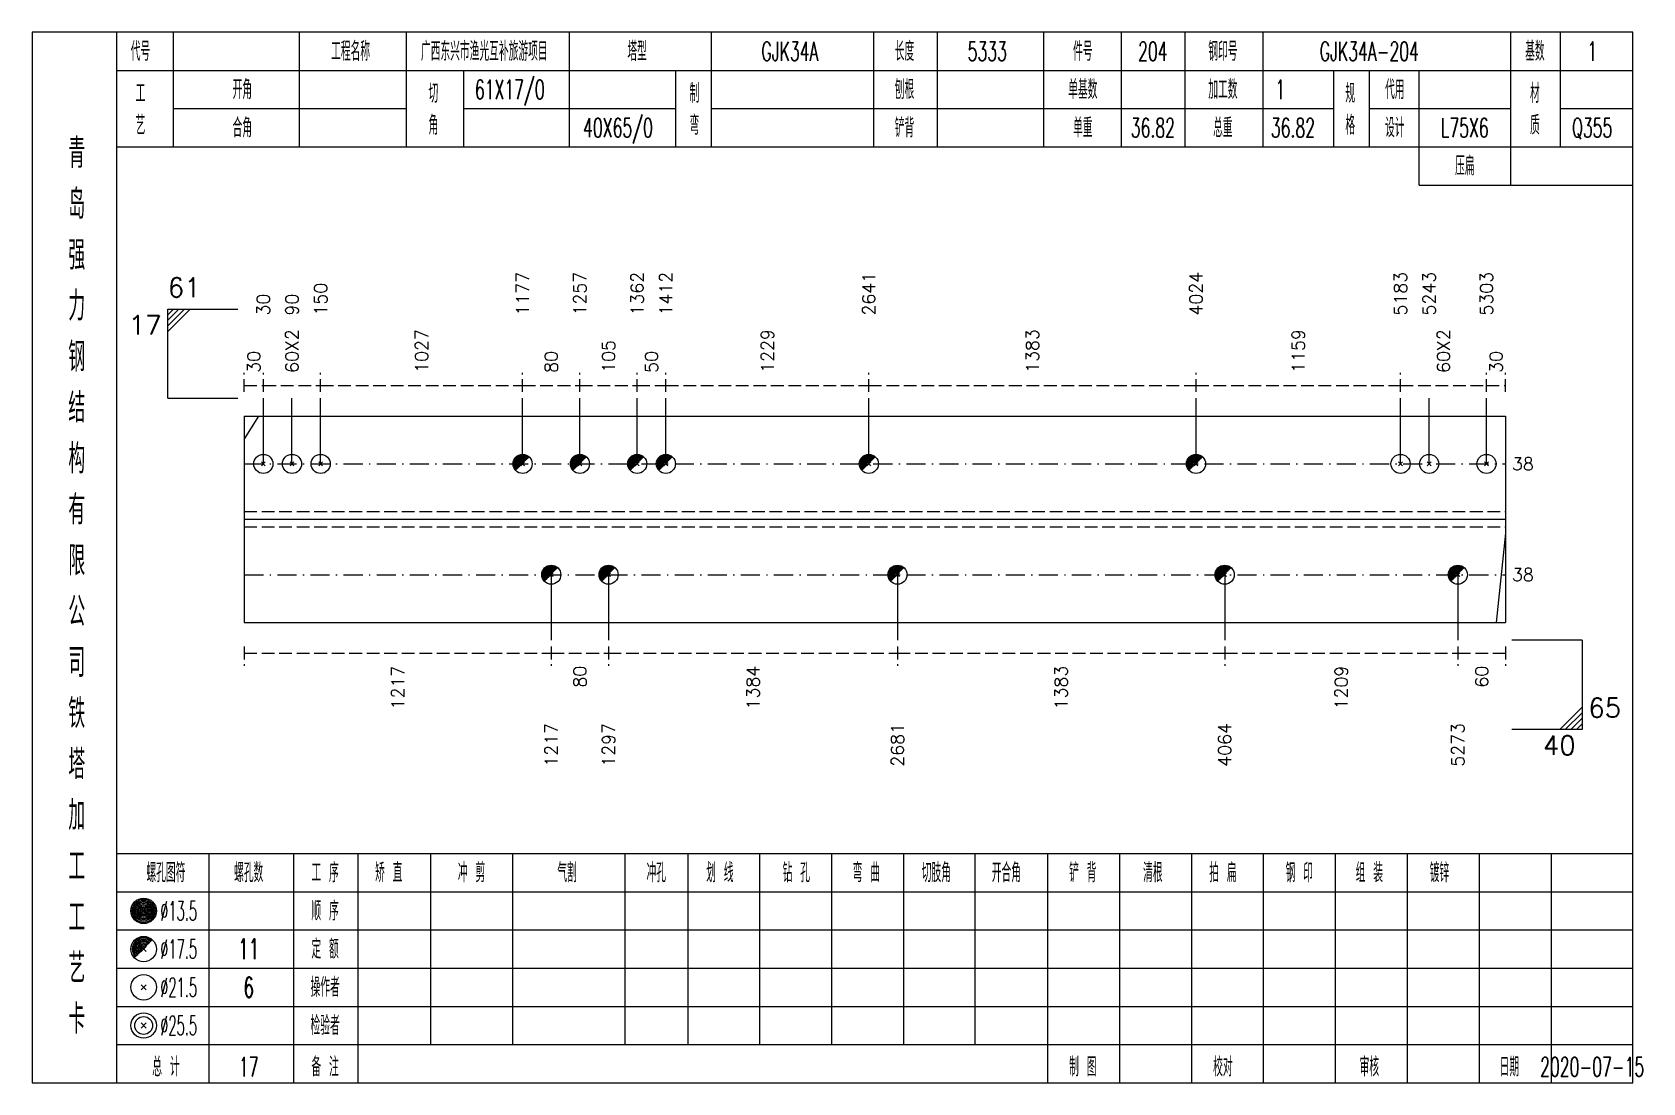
# Model space of a CAD drawing. Extents: x 0 to 2606, y -377 to 6479.
# Drawn here: x 1307 to 1559.9, y 6300 to 6465 of the extents above; entities that cross this region are included whole.
import ezdxf
from ezdxf.enums import TextEntityAlignment as Align

# ---------------------------------------------------------------- set-up
doc = ezdxf.new("R2010")
doc.units = 0
doc.header["$MEASUREMENT"] = 0
doc.linetypes.add('一点画线', pattern=[5.2, 3, -1, 0.2, -1])
doc.linetypes.add('虚线', pattern=[2.75, 2, -0.75])
doc.layers.get('0').update_dxf_attribs({"linetype": 'CONTINUOUS', "lineweight": 25})
doc.layers.add('1', color=7, linetype='CONTINUOUS', lineweight=25)
doc.layers.add('4', color=7, linetype='CONTINUOUS', lineweight=25)
doc.styles.get("Standard").update_dxf_attribs({"font": 'simplex.shx', "width": 0.7, "height": 3, "bigfont": 'gbhzfs.shx'})

msp = doc.modelspace()

# ---------------------------------------------------------------- texts
at = {"color": 7, "linetype": 'Continuous', "lineweight": 13}
for s, p in [('61', (1328.3, 6422.5)), ('65', (1551.4, 6356.5))]:
    msp.add_text(s, height=3, dxfattribs=at).set_placement(p, align=Align.BOTTOM_LEFT)
for s, p in [('150', (1352.3, 6420.5)), ('1177', (1384.02, 6420.5)), ('1257', (1393.02, 6420.5)), ('1362', (1402.02, 6420.5)), ('1412', (1406.52, 6420.5)), ('2641', (1438.4, 6420.5)), ('4024', (1489.78, 6420.5)), ('5183', (1521.9, 6420.5)), ('5243', (1526.4, 6420.5)), ('5303', (1535.4, 6420.5)), ('30', (1343.3, 6420.5)), ('90', (1347.8, 6420.5))]:
    msp.add_text(s, height=2, rotation=90, dxfattribs=at).set_placement(p, align=Align.MIDDLE_LEFT)
for s, p in [('17', (1327.3, 6420.5)), ('40', (1549.4, 6354.5))]:
    msp.add_text(s, height=3, dxfattribs=at).set_placement(p, align=Align.TOP_RIGHT)
at = {"color": 8, "linetype": 'Continuous', "lineweight": 9}
for s, p in [('60X2', (1347.8, 6411.5)), ('1027', (1368.16, 6411.5)), ('1229', (1422.46, 6411.5)), ('1383', (1464.09, 6411.5)), ('1159', (1505.84, 6411.5)), ('60X2', (1528.65, 6411.5)), ('105', (1397.52, 6411.5)), ('30', (1341.8, 6411.5)), ('80', (1388.52, 6411.5)), ('50', (1404.27, 6411.5)), ('30', (1536.9, 6411.5))]:
    msp.add_text(s, height=2, rotation=90, dxfattribs=at).set_placement(p, align=Align.MIDDLE_LEFT)
at = {"color": 7, "linetype": 'Continuous', "lineweight": 13}
for p in [(1539.4, 6397.2), (1539.4, 6379.8)]:
    msp.add_text('38', height=2, dxfattribs=at).set_placement(p, align=Align.MIDDLE_LEFT)
at = {"color": 8, "linetype": 'Continuous', "lineweight": 9}
for s, p in [('1217', (1364.41, 6365.5)), ('80', (1393.02, 6365.5)), ('1384', (1420.21, 6365.5)), ('1383', (1468.59, 6365.5)), ('1209', (1512.59, 6365.5)), ('60', (1534.65, 6365.5))]:
    msp.add_text(s, height=2, rotation=90, dxfattribs=at).set_placement(p, align=Align.MIDDLE_RIGHT)
at = {"layer": '1', "color": 7, "linetype": 'Continuous', "lineweight": 13}
for s, p in [('1217', (1388.52, 6356.5)), ('1297', (1397.52, 6356.5)), ('2681', (1442.9, 6356.5)), ('4064', (1494.28, 6356.5)), ('5273', (1530.9, 6356.5))]:
    msp.add_text(s, height=2, rotation=90, dxfattribs=at).set_placement(p, align=Align.MIDDLE_RIGHT)
at = {"layer": '4', "color": 1, "linetype": 'Continuous', "lineweight": 13}
for s, height, width, p in [('代号', 3, 0.6, (1324, 6462)), ('工程名称', 3, 0.6, (1357, 6462)), ('广西东兴市渔光互补旅游项目', 3, 0.6, (1378, 6462)), ('塔型', 3, 0.6, (1402, 6462)), ('GJK34A', 3, 0.6, (1426, 6462)), ('长度', 3, 0.6, (1444, 6462)), ('5333', 3, 0.6, (1457, 6462)), ('件号', 3, 0.6, (1472, 6462)), ('204', 3, 0.6, (1483, 6462)), ('钢印号', 3, 0.6, (1494, 6462)), ('GJK34A-204', 3, 0.6, (1517, 6462)), ('基数', 3, 0.6, (1543, 6462)), ('1', 3, 0.6, (1552, 6462)), ('开角', 3, 0.6, (1340, 6456)), ('61X17/0', 3, 0.6, (1382, 6456)), ('刨根', 3, 0.6, (1444, 6456)), ('单基数', 3, 0.6, (1472, 6456)), ('加工数', 3, 0.6, (1494, 6456)), ('代用', 3, 0.6, (1521, 6456)), ('工', 3, 0.6, (1324, 6455.4)), ('切', 3, 0.6, (1370, 6455.4)), ('制', 3, 0.6, (1411, 6455.4)), ('1', 3, 0.6, (1503, 6456)), ('规', 3, 0.6, (1514, 6455.4)), ('材', 3, 0.6, (1543, 6455.4)), ('艺', 3, 0.6, (1324, 6450.4)), ('合角', 3, 0.6, (1340, 6450)), ('角', 3, 0.6, (1370, 6450.4)), ('40X65/0', 3, 0.6, (1399, 6450)), ('弯', 3, 0.6, (1411, 6450.4)), ('铲背', 3, 0.6, (1444, 6450)), ('单重', 3, 0.6, (1472, 6450)), ('36.82', 3, 0.6, (1483, 6450)), ('总重', 3, 0.6, (1494, 6450)), ('36.82', 3, 0.6, (1505, 6450)), ('格', 3, 0.6, (1514, 6450.4)), ('设计', 3, 0.6, (1521, 6450)), ('L75X6', 3, 0.6, (1532, 6450)), ('质', 3, 0.6, (1543, 6450.4)), ('Q355', 3, 0.6, (1552, 6450)), ('青', 4.6, 0.8, (1314, 6446)), ('压扁', 3, 0.6, (1532, 6444)), ('岛', 4.6, 0.8, (1314, 6438)), ('强', 4.6, 0.8, (1314, 6430)), ('力', 4.6, 0.8, (1314, 6422)), ('钢', 4.6, 0.8, (1314, 6414)), ('结', 4.6, 0.8, (1314, 6406)), ('构', 4.6, 0.8, (1314, 6398)), ('有', 4.6, 0.8, (1314, 6390)), ('限', 4.6, 0.8, (1314, 6382)), ('公', 4.6, 0.8, (1314, 6374)), ('司', 4.6, 0.8, (1314, 6366)), ('铁', 4.6, 0.8, (1314, 6358)), ('塔', 4.6, 0.8, (1314, 6350)), ('加', 4.6, 0.8, (1314, 6342)), ('工', 4.6, 0.8, (1314, 6334)), ('螺孔图符', 3, 0.6, (1328, 6333)), ('螺孔数', 3, 0.6, (1341, 6333)), ('工 序', 3, 0.6, (1353, 6333)), ('矫 直', 3, 0.6, (1363, 6333)), ('冲 剪', 3, 0.6, (1376, 6333)), ('气割', 3, 0.6, (1391, 6333)), ('冲孔', 3, 0.6, (1405, 6333)), ('划 线', 3, 0.6, (1415, 6333)), ('钻 孔', 3, 0.6, (1427, 6333)), ('弯 曲', 3, 0.6, (1438, 6333)), ('切肢角', 3, 0.6, (1449, 6333)), ('开合角', 3, 0.6, (1460, 6333)), ('铲 背', 3, 0.6, (1472, 6333)), ('清根', 3, 0.6, (1483, 6333)), ('拍 扁', 3, 0.6, (1494, 6333)), ('钢 印', 3, 0.6, (1506, 6333)), ('组 装', 3, 0.6, (1517, 6333)), ('镀锌', 3, 0.6, (1528, 6333)), ('顺 序', 3, 0.6, (1353, 6327)), ('工', 4.6, 0.8, (1314, 6326)), ('%%C13.5', 3, 0.5, (1330, 6327)), ('%%C17.5', 3, 0.5, (1330, 6321)), ('11', 3.2, 0.6, (1341, 6321)), ('定 额', 3, 0.6, (1353, 6321)), ('艺', 4.6, 0.8, (1314, 6318)), ('%%C21.5', 3, 0.5, (1330, 6315)), ('6', 3.2, 0.6, (1341, 6315)), ('操作者', 3, 0.6, (1353, 6315)), ('卡', 4.6, 0.8, (1314, 6310)), ('%%C25.5', 3, 0.5, (1330, 6309)), ('检验者', 3, 0.6, (1353, 6309)), ('总 计', 3, 0.6, (1328, 6302.5)), ('17', 3, 0.6, (1341, 6302.5)), ('备 注', 3, 0.6, (1353, 6302.5)), ('制 图', 3, 0.6, (1472, 6302.5)), ('校对', 3, 0.6, (1494, 6302.5)), ('审核', 3, 0.6, (1517, 6302.5)), ('日期', 3, 0.6, (1539, 6302.5)), ('2020-07-15', 3, 0.6, (1552, 6302.5))]:
    msp.add_text(s, height=height, dxfattribs=dict(at, width=width)).set_placement(p, align=Align.MIDDLE_CENTER)

# ---------------------------------------------------------------- linework, layer by layer
at = {"color": 7, "linetype": 'Continuous', "lineweight": 13}
for p, q in [((1328.3, 6421.5), (1339.3, 6421.5)), ((1328.3, 6407.5), (1328.3, 6421.5)), ((1329.17, 6421.5), (1328.3, 6420.62)), ((1330.05, 6421.5), (1328.3, 6419.75)), ((1330.92, 6421.5), (1328.3, 6418.88)), ((1331.8, 6421.5), (1328.3, 6418)), ((1328.3, 6407.5), (1339.3, 6407.5)), ((1343.3, 6397.2), (1343.3, 6407.5)), ((1347.8, 6397.2), (1347.8, 6407.5)), ((1352.3, 6397.2), (1352.3, 6407.5)), ((1384.02, 6397.2), (1384.02, 6407.5)), ((1393.02, 6397.2), (1393.02, 6407.5)), ((1402.02, 6397.2), (1402.02, 6407.5)), ((1406.52, 6397.2), (1406.52, 6407.5)), ((1438.4, 6397.2), (1438.4, 6407.5)), ((1489.78, 6397.2), (1489.78, 6407.5)), ((1521.9, 6397.2), (1521.9, 6407.5)), ((1526.4, 6397.2), (1526.4, 6407.5)), ((1535.4, 6397.2), (1535.4, 6407.5)), ((1340.3, 6401.03), (1342.57, 6404.7)), ((1343, 6396.9), (1343.6, 6397.5)), ((1343.6, 6396.9), (1343, 6397.5)), ((1347.5, 6396.9), (1348.1, 6397.5)), ((1348.1, 6396.9), (1347.5, 6397.5)), ((1352, 6396.9), (1352.6, 6397.5)), ((1352.6, 6396.9), (1352, 6397.5)), ((1521.6, 6396.9), (1522.2, 6397.5)), ((1522.2, 6396.9), (1521.6, 6397.5)), ((1526.1, 6396.9), (1526.7, 6397.5)), ((1526.7, 6396.9), (1526.1, 6397.5)), ((1535.1, 6396.9), (1535.7, 6397.5)), ((1535.7, 6396.9), (1535.1, 6397.5)), ((1538.4, 6386.34), (1536.91, 6372.3)), ((1388.52, 6379.8), (1388.52, 6369.5)), ((1397.52, 6379.8), (1397.52, 6369.5)), ((1442.9, 6379.8), (1442.9, 6369.5)), ((1494.28, 6379.8), (1494.28, 6369.5)), ((1530.9, 6379.8), (1530.9, 6369.5)), ((1550.4, 6369.5), (1539.4, 6369.5)), ((1550.4, 6369.5), (1550.4, 6355.5)), ((1546.9, 6355.5), (1550.4, 6359)), ((1547.78, 6355.5), (1550.4, 6358.12)), ((1548.65, 6355.5), (1550.4, 6357.25)), ((1550.4, 6355.5), (1539.4, 6355.5)), ((1549.53, 6355.5), (1550.4, 6356.38))]:
    msp.add_line(p, q, dxfattribs=at)
at = {"color": 8, "linetype": '虚线', "lineweight": 9}
for p, q in [((1340.3, 6408.5), (1340.3, 6411.5)), ((1343.3, 6408.5), (1343.3, 6411.5)), ((1343.3, 6408.5), (1343.3, 6411.5)), ((1352.3, 6408.5), (1352.3, 6411.5)), ((1352.3, 6408.5), (1352.3, 6411.5)), ((1384.02, 6408.5), (1384.02, 6411.5)), ((1384.02, 6408.5), (1384.02, 6411.5)), ((1393.02, 6408.5), (1393.02, 6411.5)), ((1393.02, 6408.5), (1393.02, 6411.5)), ((1402.02, 6408.5), (1402.02, 6411.5)), ((1402.02, 6408.5), (1402.02, 6411.5)), ((1406.52, 6408.5), (1406.52, 6411.5)), ((1406.52, 6408.5), (1406.52, 6411.5)), ((1438.4, 6408.5), (1438.4, 6411.5)), ((1438.4, 6408.5), (1438.4, 6411.5)), ((1489.78, 6408.5), (1489.78, 6411.5)), ((1489.78, 6408.5), (1489.78, 6411.5)), ((1521.9, 6408.5), (1521.9, 6411.5)), ((1521.9, 6408.5), (1521.9, 6411.5)), ((1535.4, 6408.5), (1535.4, 6411.5)), ((1535.4, 6408.5), (1535.4, 6411.5)), ((1538.4, 6408.5), (1538.4, 6411.5)), ((1340.3, 6409.5), (1343.3, 6409.5)), ((1343.3, 6409.5), (1352.3, 6409.5)), ((1352.3, 6409.5), (1384.02, 6409.5)), ((1384.02, 6409.5), (1393.02, 6409.5)), ((1393.02, 6409.5), (1402.02, 6409.5)), ((1402.02, 6409.5), (1406.52, 6409.5)), ((1406.52, 6409.5), (1438.4, 6409.5)), ((1438.4, 6409.5), (1489.78, 6409.5)), ((1489.78, 6409.5), (1521.9, 6409.5)), ((1521.9, 6409.5), (1535.4, 6409.5)), ((1535.4, 6409.5), (1538.4, 6409.5)), ((1340.3, 6368.5), (1340.3, 6365.5)), ((1340.3, 6367.5), (1388.52, 6367.5)), ((1388.52, 6368.5), (1388.52, 6365.5)), ((1388.52, 6368.5), (1388.52, 6365.5)), ((1388.52, 6367.5), (1397.52, 6367.5)), ((1397.52, 6368.5), (1397.52, 6365.5)), ((1397.52, 6368.5), (1397.52, 6365.5)), ((1397.52, 6367.5), (1442.9, 6367.5)), ((1442.9, 6368.5), (1442.9, 6365.5)), ((1442.9, 6368.5), (1442.9, 6365.5)), ((1442.9, 6367.5), (1494.28, 6367.5)), ((1494.28, 6368.5), (1494.28, 6365.5)), ((1494.28, 6368.5), (1494.28, 6365.5)), ((1494.28, 6367.5), (1530.9, 6367.5)), ((1530.9, 6368.5), (1530.9, 6365.5)), ((1530.9, 6368.5), (1530.9, 6365.5)), ((1530.9, 6367.5), (1538.4, 6367.5)), ((1538.4, 6368.5), (1538.4, 6365.5))]:
    msp.add_line(p, q, dxfattribs=at)
at = {"color": 7, "linetype": 'Continuous', "lineweight": 18}
for p, q in [((1340.3, 6404.7), (1340.3, 6372.3)), ((1340.3, 6404.7), (1538.4, 6404.7)), ((1538.4, 6404.7), (1538.4, 6372.3)), ((1340.3, 6388.5), (1538.4, 6388.5))]:
    msp.add_line(p, q, dxfattribs=at)
at = {"color": 3, "linetype": '一点画线', "lineweight": 13}
for p, q in [((1340.3, 6397.2), (1538.4, 6397.2)), ((1340.3, 6379.8), (1538.4, 6379.8))]:
    msp.add_line(p, q, dxfattribs=at)
at = {"color": 7, "linetype": 'Continuous', "lineweight": 0}
for p, q in [((1383.72, 6396.9), (1384.32, 6397.5)), ((1383.72, 6397.5), (1384.32, 6396.9)), ((1392.72, 6396.9), (1393.32, 6397.5)), ((1392.72, 6397.5), (1393.32, 6396.9)), ((1401.72, 6396.9), (1402.32, 6397.5)), ((1401.72, 6397.5), (1402.32, 6396.9)), ((1406.22, 6396.9), (1406.82, 6397.5)), ((1406.22, 6397.5), (1406.82, 6396.9)), ((1438.1, 6396.9), (1438.7, 6397.5)), ((1438.1, 6397.5), (1438.7, 6396.9)), ((1489.48, 6396.9), (1490.08, 6397.5)), ((1489.48, 6397.5), (1490.08, 6396.9))]:
    msp.add_line(p, q, dxfattribs=at)
at = {"color": 1, "linetype": '虚线', "lineweight": 18}
for p, q in [((1340.3, 6389.7), (1538.4, 6389.7)), ((1340.3, 6387.3), (1538.4, 6387.3))]:
    msp.add_line(p, q, dxfattribs=at)
at = {"color": 7, "linetype": 'Continuous', "lineweight": 13}
for centre in [(1343.3, 6397.2), (1347.8, 6397.2), (1352.3, 6397.2), (1384.02, 6397.2), (1393.02, 6397.2), (1402.02, 6397.2), (1406.52, 6397.2), (1438.4, 6397.2), (1489.78, 6397.2), (1521.9, 6397.2), (1526.4, 6397.2), (1535.4, 6397.2)]:
    msp.add_circle(centre, 1.5, dxfattribs=at)
for centre, radius in [((1384.02, 6397.2), 1.35), ((1384.02, 6397.2), 1.2), ((1384.02, 6397.2), 1.05), ((1384.02, 6397.2), 0.9), ((1384.02, 6397.2), 0.75), ((1384.02, 6397.2), 0.6), ((1384.02, 6397.2), 0.45), ((1384.02, 6397.2), 0.3), ((1384.02, 6397.2), 0.15), ((1393.02, 6397.2), 1.35), ((1393.02, 6397.2), 1.2), ((1393.02, 6397.2), 1.05), ((1393.02, 6397.2), 0.9), ((1393.02, 6397.2), 0.75), ((1393.02, 6397.2), 0.6), ((1393.02, 6397.2), 0.45), ((1393.02, 6397.2), 0.3), ((1393.02, 6397.2), 0.15), ((1402.02, 6397.2), 1.35), ((1402.02, 6397.2), 1.2), ((1402.02, 6397.2), 1.05), ((1402.02, 6397.2), 0.9), ((1402.02, 6397.2), 0.75), ((1402.02, 6397.2), 0.6), ((1402.02, 6397.2), 0.45), ((1402.02, 6397.2), 0.3), ((1402.02, 6397.2), 0.15), ((1406.52, 6397.2), 1.35), ((1406.52, 6397.2), 1.2), ((1406.52, 6397.2), 1.05), ((1406.52, 6397.2), 0.9), ((1406.52, 6397.2), 0.75), ((1406.52, 6397.2), 0.6), ((1406.52, 6397.2), 0.45), ((1406.52, 6397.2), 0.3), ((1406.52, 6397.2), 0.15), ((1438.4, 6397.2), 1.35), ((1438.4, 6397.2), 1.2), ((1438.4, 6397.2), 1.05), ((1438.4, 6397.2), 0.9), ((1438.4, 6397.2), 0.75), ((1438.4, 6397.2), 0.6), ((1438.4, 6397.2), 0.45), ((1438.4, 6397.2), 0.3), ((1438.4, 6397.2), 0.15), ((1489.78, 6397.2), 1.35), ((1489.78, 6397.2), 1.2), ((1489.78, 6397.2), 1.05), ((1489.78, 6397.2), 0.9), ((1489.78, 6397.2), 0.75), ((1489.78, 6397.2), 0.6), ((1489.78, 6397.2), 0.45), ((1489.78, 6397.2), 0.3), ((1489.78, 6397.2), 0.15)]:
    msp.add_arc(centre, radius, 45, 225, dxfattribs=at)
at = {"layer": '1', "color": 7, "linetype": 'Continuous', "lineweight": 0}
for p, q in [((1388.22, 6379.5), (1388.82, 6380.1)), ((1388.22, 6380.1), (1388.82, 6379.5)), ((1397.22, 6379.5), (1397.82, 6380.1)), ((1397.22, 6380.1), (1397.82, 6379.5)), ((1442.6, 6379.5), (1443.2, 6380.1)), ((1442.6, 6380.1), (1443.2, 6379.5)), ((1493.98, 6379.5), (1494.58, 6380.1)), ((1493.98, 6380.1), (1494.58, 6379.5)), ((1530.6, 6379.5), (1531.2, 6380.1)), ((1530.6, 6380.1), (1531.2, 6379.5))]:
    msp.add_line(p, q, dxfattribs=at)
at = {"layer": '1', "color": 7, "linetype": 'Continuous', "lineweight": 18}
msp.add_line((1340.3, 6372.3), (1538.4, 6372.3), dxfattribs=at)
at = {"layer": '1', "color": 7, "linetype": 'Continuous', "lineweight": 13}
for centre in [(1388.52, 6379.8), (1397.52, 6379.8), (1442.9, 6379.8), (1494.28, 6379.8), (1530.9, 6379.8)]:
    msp.add_circle(centre, 1.5, dxfattribs=at)
for centre, radius in [((1388.52, 6379.8), 1.35), ((1388.52, 6379.8), 1.2), ((1388.52, 6379.8), 1.05), ((1388.52, 6379.8), 0.9), ((1388.52, 6379.8), 0.75), ((1388.52, 6379.8), 0.6), ((1388.52, 6379.8), 0.45), ((1388.52, 6379.8), 0.3), ((1388.52, 6379.8), 0.15), ((1397.52, 6379.8), 1.35), ((1397.52, 6379.8), 1.2), ((1397.52, 6379.8), 1.05), ((1397.52, 6379.8), 0.9), ((1397.52, 6379.8), 0.75), ((1397.52, 6379.8), 0.6), ((1397.52, 6379.8), 0.45), ((1397.52, 6379.8), 0.3), ((1397.52, 6379.8), 0.15), ((1442.9, 6379.8), 1.35), ((1442.9, 6379.8), 1.2), ((1442.9, 6379.8), 1.05), ((1442.9, 6379.8), 0.9), ((1442.9, 6379.8), 0.75), ((1442.9, 6379.8), 0.6), ((1442.9, 6379.8), 0.45), ((1442.9, 6379.8), 0.3), ((1442.9, 6379.8), 0.15), ((1494.28, 6379.8), 1.35), ((1494.28, 6379.8), 1.2), ((1494.28, 6379.8), 1.05), ((1494.28, 6379.8), 0.9), ((1494.28, 6379.8), 0.75), ((1494.28, 6379.8), 0.6), ((1494.28, 6379.8), 0.45), ((1494.28, 6379.8), 0.3), ((1494.28, 6379.8), 0.15), ((1530.9, 6379.8), 1.35), ((1530.9, 6379.8), 1.2), ((1530.9, 6379.8), 1.05), ((1530.9, 6379.8), 0.9), ((1530.9, 6379.8), 0.75), ((1530.9, 6379.8), 0.6), ((1530.9, 6379.8), 0.45), ((1530.9, 6379.8), 0.3), ((1530.9, 6379.8), 0.15)]:
    msp.add_arc(centre, radius, 45, 225, dxfattribs=at)
at = {"layer": '4', "color": 1, "linetype": 'Continuous', "lineweight": 18}
for p, q in [((1320.3, 6300), (1320.3, 6465)), ((1329.2, 6447), (1329.2, 6465)), ((1349, 6447), (1349, 6465)), ((1365.8, 6447), (1365.8, 6465)), ((1391.4, 6447), (1391.4, 6465)), ((1413.7, 6447), (1413.7, 6465)), ((1439.2, 6447), (1439.2, 6465)), ((1449.2, 6447), (1449.2, 6465)), ((1465.9, 6447), (1465.9, 6465)), ((1478.1, 6447), (1478.1, 6465)), ((1488.1, 6447), (1488.1, 6465)), ((1500.3, 6447), (1500.3, 6465)), ((1539.2, 6441), (1539.2, 6465)), ((1547, 6447), (1547, 6465)), ((1320.3, 6459), (1558.4, 6459)), ((1374.8, 6447), (1374.8, 6459)), ((1408.1, 6447), (1408.1, 6459)), ((1511.4, 6447), (1511.4, 6459)), ((1517, 6447), (1517, 6459)), ((1524.8, 6441), (1524.8, 6459)), ((1329.2, 6453), (1365.8, 6453)), ((1374.8, 6453), (1408.1, 6453)), ((1413.7, 6453), (1511.4, 6453)), ((1517, 6453), (1539.2, 6453)), ((1547, 6453), (1558.4, 6453)), ((1320.3, 6447), (1558.4, 6447)), ((1524.8, 6441), (1558.4, 6441)), ((1320.3, 6336), (1558.4, 6336)), ((1334.8, 6300), (1334.8, 6336)), ((1348.1, 6300), (1348.1, 6336)), ((1358.2, 6300), (1358.2, 6336)), ((1369.6, 6306), (1369.6, 6336)), ((1382.5, 6306), (1382.5, 6336)), ((1400.1, 6306), (1400.1, 6336)), ((1410, 6306), (1410, 6336)), ((1421.3, 6306), (1421.3, 6336)), ((1432.6, 6306), (1432.6, 6336)), ((1443.9, 6306), (1443.9, 6336)), ((1455.1, 6306), (1455.1, 6336)), ((1466.5, 6306), (1466.5, 6336)), ((1477.8, 6306), (1477.8, 6336)), ((1489.1, 6306), (1489.1, 6336)), ((1500.4, 6306), (1500.4, 6336)), ((1511.7, 6306), (1511.7, 6336)), ((1523, 6306), (1523, 6336)), ((1534.3, 6306), (1534.3, 6336)), ((1545.6, 6306), (1545.6, 6336)), ((1320.3, 6330), (1558.4, 6330)), ((1320.3, 6324), (1558.4, 6324)), ((1320.3, 6318), (1558.4, 6318)), ((1320.3, 6312), (1558.4, 6312)), ((1320.3, 6306), (1558.4, 6306)), ((1466.5, 6300), (1466.5, 6306)), ((1477.8, 6300), (1477.8, 6306)), ((1489.1, 6300), (1489.1, 6306)), ((1500.4, 6300), (1500.4, 6306)), ((1511.7, 6300), (1511.7, 6306)), ((1523, 6300), (1523, 6306)), ((1534.3, 6300), (1534.3, 6306)), ((1545.6, 6300), (1545.6, 6306))]:
    msp.add_line(p, q, dxfattribs=at)
at = {"layer": '4', "color": 7, "linetype": 'Continuous', "lineweight": 13}
for p, q in [((1324.3, 6326.8), (1324.7, 6327.2)), ((1324.7, 6326.8), (1324.3, 6327.2)), ((1324.1, 6314.6), (1324.9, 6315.4)), ((1324.9, 6314.6), (1324.1, 6315.4)), ((1324.1, 6308.6), (1324.9, 6309.4)), ((1324.9, 6308.6), (1324.1, 6309.4))]:
    msp.add_line(p, q, dxfattribs=at)
at = {"layer": '4', "color": 7, "linetype": 'Continuous', "lineweight": 0}
for p, q in [((1324.1, 6320.6), (1324.9, 6321.4)), ((1324.1, 6321.4), (1324.9, 6320.6))]:
    msp.add_line(p, q, dxfattribs=at)
at = {"layer": '4', "color": 1, "linetype": 'Continuous', "lineweight": 18}
msp.add_lwpolyline([(1307, 6465), (1307, 6300), (1558.4, 6300), (1558.4, 6465)], close=True, dxfattribs=at)
at = {"layer": '4', "color": 7, "linetype": 'Continuous', "lineweight": 13}
for centre, radius in [((1324.5, 6327), 2), ((1324.5, 6327), 1.8), ((1324.5, 6327), 1.6), ((1324.5, 6327), 1.4), ((1324.5, 6327), 1.2), ((1324.5, 6327), 1), ((1324.5, 6327), 0.8), ((1324.5, 6327), 0.6), ((1324.5, 6327), 0.4), ((1324.5, 6327), 0.2), ((1324.5, 6321), 2), ((1324.5, 6315), 2), ((1324.5, 6309), 2), ((1324.5, 6309), 1.4)]:
    msp.add_circle(centre, radius, dxfattribs=at)
for radius in [1.8, 1.6, 1.4, 1.2, 1, 0.8, 0.6, 0.4, 0.2]:
    msp.add_arc((1324.5, 6321), radius, 45, 225, dxfattribs=at)

msp.set_redraw_order([(e.dxf.handle, doc.entitydb.next_handle()) for e in msp.query("TEXT MTEXT ATTDEF DIMENSION ARC_DIMENSION")])  # texts and dimensions are drawn at this point

doc.saveas('drawing.dxf')
